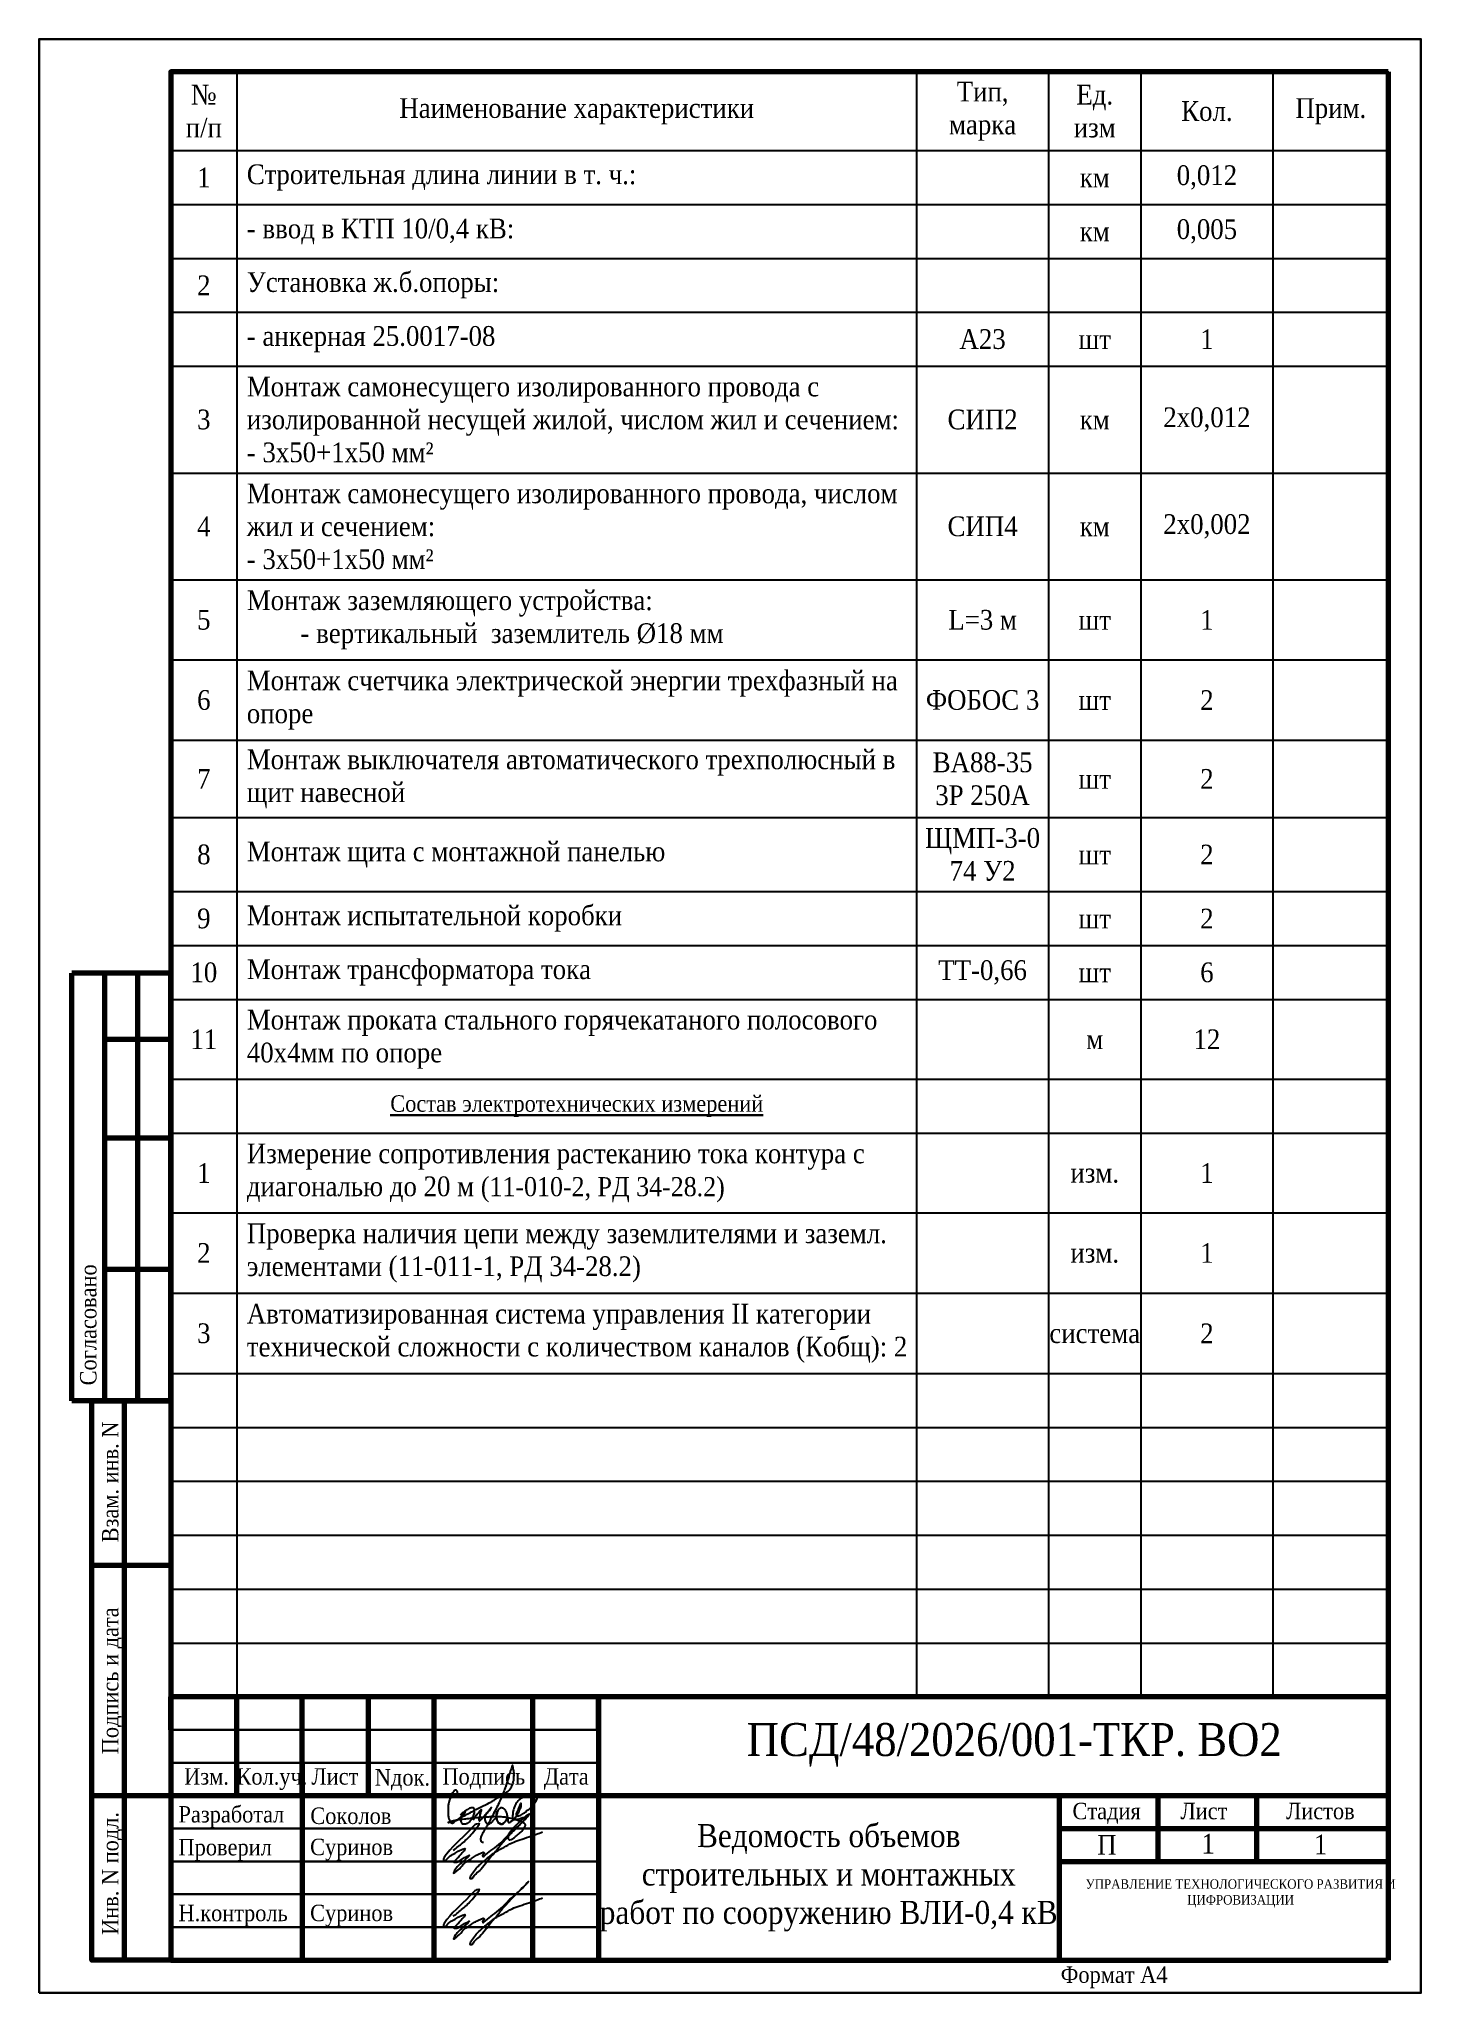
# Model space of a CAD drawing. Header units: millimetres. Extents: x 2157 to 10678, y 3616 to 3913.
# Drawn here: x 8787.9 to 8997.9, y 3616.3 to 3913.3 of the extents above; entities that cross this region are included whole.
import ezdxf

# ---------------------------------------------------------------- set-up
doc = ezdxf.new("R2010")
doc.units = ezdxf.units.MM
doc.layers.add('П', color=7, linetype='Continuous')
doc.layers.add('Чертеж', color=7, linetype='Continuous')
doc.styles.add('Simplex8', font='times.ttf', dxfattribs={"height": 3.5})
doc.styles.add('стиль1', font='times.ttf', dxfattribs={"width": 0.9})
doc.styles.add('стиль2', font='times.ttf', dxfattribs={"width": 0.9, "height": 2.5})

msp = doc.modelspace()

# ---------------------------------------------------------------- texts
at = {"layer": 'Чертеж', "lineweight": 25, "style": 'стиль1', "width": 0.9}
for s, height, p in [('Изм.', 2.5, (8809.912, 3647.974)), ('Кол.уч.', 2.5, (8817.859, 3647.974)), ('Лист', 2.5, (8829.26, 3647.974)), ('Nдок.', 2.5, (8838.882, 3647.831)), ('Подпись', 2.5, (8849.156, 3647.974)), ('Дата', 2.5, (8864.57, 3647.974)), ('Стадия', 2.5, (8944.907, 3642.712)), ('Лист', 2.5, (8961.328, 3642.712)), ('Листов', 2.5, (8977.372, 3642.712)), ('П', 3, (8948.666, 3637.325)), ('1', 3, (8964.503, 3637.495)), ('1', 3, (8981.598, 3637.378)), ('Формат А4', 2.5, (8943.12, 3617.841))]:
    msp.add_text(s, height=height, dxfattribs=at).set_placement(p)
at = {"layer": 'Чертеж', "lineweight": 25, "attachment_point": 5, "style": 'стиль2'}
for s, insert, char_height, width in [('ПСД/48/2026/001-ТКР. ВО2', (8936.058, 3654.017), 5, 119.88502), ('{\\fTimes New Roman|b0|i0|c204|p16;\\H0.8x;УПРАВЛЕНИЕ ТЕХНОЛОГИЧЕСКОГО РАЗВИТИЯ И ЦИФРОВИЗАЦИИ}', (8970.455, 3631.435), 1.8, 54.19561)]:
    msp.add_mtext(s, dxfattribs=dict(at, insert=insert, char_height=char_height, width=width))
at = {"layer": 'Чертеж', "lineweight": 50, "insert": (8907.859, 3633.813), "char_height": 3.5, "width": 70, "attachment_point": 5, "style": 'стиль1'}
msp.add_mtext('Ведомость объемов \\Pстроительных и монтажных \\Pработ по сооружению ВЛИ-0,4 кВ ', dxfattribs=at)

# ---------------------------------------------------------------- blocks, each defined once
blk = doc.blocks.new('Штамп б')
at = {"lineweight": 70}
for points in [[(20, 0), (8, 0), (8, 85), (20, 85)], [(13, 0), (13, 85)], [(8, 60), (20, 60)], [(8, 25), (20, 25)]]:
    blk.add_lwpolyline(points, dxfattribs=at)
at = {"lineweight": 25, "style": 'Simplex8', "width": 0.9}
for s, p in [('Взам. инв. N', (12.06, 63.49)), ('Подпись и дата', (12.06, 31.28)), ('Инв. N подл.', (12.06, 3.82))]:
    blk.add_text(s, height=2.5, rotation=90, dxfattribs=at).set_placement(p)
blk = doc.blocks.new('A$C5B0935FB')
at = {"lineweight": 70}
for p, q in [((20, 65), (5, 65)), ((5, 0), (5, 65)), ((10, 55), (10, 65)), ((15, 0), (15, 65)), ((20, 0), (20, 65)), ((10, 40), (10, 55)), ((10, 55), (20, 55)), ((10, 20), (10, 40)), ((10, 40), (20, 40)), ((10, 0), (10, 20)), ((10, 20), (20, 20)), ((10, 0), (5, 0)), ((15, 0), (10, 0)), ((20, 0), (15, 0)), ((15, 0), (15, 0))]:
    blk.add_line(p, q, dxfattribs=at)
at = {"lineweight": 25, "style": 'стиль1', "width": 0.9}
blk.add_text('Согласовано', height=2.5, rotation=90, dxfattribs=at).set_placement((8.72, 2.35))
blk = doc.blocks.new('A$C7F1F469D')
at = {"color": 5, "lineweight": 25}
blk.add_spline([(-0.1, 1.78), (1.34, 2.93), (2.75, 4.33), (3.55, 5.31), (3.81, 5.64), (3.86, 5.8), (3.66, 5.81), (3.25, 5.7), (2.89, 5.36), (-1.09, 1.26), (-1.29, 0.98), (-1.47, 0.67), (-1.59, 0.28), (-1.54, 0.16), (-0.98, 0.55), (-0.42, 1.01), (0.34, 1.44), (1.08, 1.86), (1.69, 1.97), (1.62, 1.83), (1.26, 1.37), (0.56, 0.61), (0.16, 0.22), (0, 0), (0.24, -0.04), (0.82, 0.16), (1.44, 0.58), (2.18, 0.95), (2.33, 1.04), (1.93, 0.58), (1.28, 0.02), (0.64, -0.58), (0.1, -1.31), (-0.06, -1.68), (0.13, -1.59), (0.39, -1.41), (1.23, -0.56), (1.62, -0.16), (2.27, 0.27), (2.82, 0.65), (3.41, 1.04), (3.83, 1.25), (4.1, 1.35), (4.33, 1.44), (4.56, 1.45), (4.6, 1.35), (4.48, 1.19), (4.35, 0.92), (4.39, 0.82), (4.59, 0.91), (5.09, 1.34), (6.19, 2.18), (7.41, 3.21), (8.36, 4.22), (9.62, 5.31), (10.99, 6.68), (11.27, 6.98), (9.83, 5.51), (8.6, 4.26), (7.7, 3.28), (7.2, 2.7), (6.74, 2.12), (6.16, 1.41), (5.49, 0.62), (4.74, -0.34), (3.92, -1.29), (3.19, -1.94), (2.91, -2.31), (2.67, -2.58), (2.52, -2.55), (2.49, -2.26), (2.69, -1.9), (3.27, -1.11), (3.8, -0.52), (4.48, 0.07), (5.33, 0.79), (5.97, 1.29), (6.7, 1.77), (7.56, 2.21), (8.83, 2.91), (10.02, 3.35), (11.36, 3.83), (12.55, 4.24), (13.47, 4.57)], degree=3, dxfattribs=at)
blk = doc.blocks.new('Штамп фамилии')
at = {"color": 5}
for points in [[(43.73, -2.14), (43.83, -1.98), (43.93, -1.82), (44.04, -1.65), (44.11, -1.55), (44.23, -1.38), (44.32, -1.29), (44.41, -1.19), (44.52, -1.03), (44.65, -0.88), (44.74, -0.73), (44.83, -0.66), (44.93, -0.57), (44.93, -0.53), (44.92, -0.75), (44.86, -0.97), (44.83, -1.07), (44.81, -1.22), (44.75, -1.37), (44.72, -1.49), (44.69, -1.6), (44.66, -1.72), (44.63, -1.84), (44.61, -1.96), (44.61, -2.1), (44.64, -2.21), (44.67, -2.3), (44.77, -2.23), (44.87, -2.13), (44.95, -2.04), (45.04, -1.97), (45.13, -1.84), (45.25, -1.75), (45.32, -1.64), (45.4, -1.54), (45.51, -1.43), (45.63, -1.29), (45.73, -1.16), (45.83, -1.06), (45.94, -0.96), (46.05, -0.86), (46.13, -0.75), (46.2, -0.67), (46.28, -0.54), (46.36, -0.41), (46.45, -0.32), (46.54, -0.26), (46.33, -0.52), (46.17, -0.74), (46, -0.92), (45.89, -1.03), (45.74, -1.16), (45.61, -1.34), (45.55, -1.5), (45.52, -1.66), (45.51, -1.81), (45.5, -1.93), (45.5, -2.12), (45.55, -2.29), (45.59, -2.43), (45.65, -2.53), (45.74, -2.63), (45.87, -2.7), (46.05, -2.74), (46.16, -2.73), (46.26, -2.7), (46.4, -2.59), (46.51, -2.5), (46.61, -2.41), (46.74, -2.28), (46.84, -2.17), (46.91, -2.07), (47.05, -1.95), (47.16, -1.81), (47.24, -1.61), (47.28, -1.44), (47.26, -1.27), (47.26, -1.17), (47.25, -0.99), (47.25, -0.89), (47.28, -1.05), (47.28, -1.25), (47.27, -1.42), (47.27, -1.63), (47.28, -1.76), (47.3, -1.91), (47.32, -2.03), (47.34, -2.14), (47.38, -2.26), (47.43, -2.39), (47.49, -2.46), (47.55, -2.56), (47.63, -2.62), (47.79, -2.73), (47.93, -2.77), (48.05, -2.78), (48.16, -2.76), (48.29, -2.72), (48.43, -2.59), (48.56, -2.49), (48.67, -2.32), (48.74, -2.18), (48.82, -2.05), (48.89, -1.91), (48.93, -1.71), (48.93, -1.5), (48.92, -1.36), (48.89, -1.23), (48.84, -1.12), (48.77, -0.98), (48.7, -0.83), (48.62, -0.66), (48.52, -0.54), (48.43, -0.46), (48.31, -0.37), (48.2, -0.33), (48.1, -0.3), (48.01, -0.29), (47.91, -0.3), (47.82, -0.34), (47.69, -0.44), (47.61, -0.52), (47.55, -0.62), (47.5, -0.7), (47.43, -0.84), (47.4, -0.92), (47.38, -1.05), (47.32, -1.19), (47.28, -1.36), (47.3, -1.71), (47.35, -2.01), (47.38, -2.24), (47.56, -2.51), (47.76, -2.64), (47.95, -2.71), (48.21, -2.71), (48.39, -2.59), (48.56, -2.41), (48.76, -2.15), (48.94, -2.02), (49, -1.97), (48.99, -2.14), (48.99, -2.3), (49.03, -2.41), (49.1, -2.51), (49.19, -2.51), (49.33, -2.47), (49.46, -2.38), (49.69, -2.22), (49.82, -2.09), (50.06, -1.91), (50.18, -1.73), (50.36, -1.48), (50.47, -1.3), (50.56, -1.12), (50.59, -1.06), (50.65, -0.98), (50.74, -0.81), (50.79, -0.66), (50.84, -0.53), (50.88, -0.41), (50.96, -0.25), (51, -0.09), (51.03, 0.06), (51.04, 0.16), (51.03, 0.28), (51.03, 0.37), (50.99, 0.41), (50.95, 0.4), (50.92, 0.34), (50.87, 0.24), (50.82, 0.13), (50.78, 0.03), (50.73, -0.06), (50.71, -0.14), (50.67, -0.22), (50.62, -0.34), (50.58, -0.46), (50.55, -0.57), (50.51, -0.66), (50.46, -0.74), (50.42, -0.83), (50.38, -0.95), (50.31, -1.07), (50.27, -1.17), (50.26, -1.28), (50.26, -1.41), (50.29, -1.48), (50.33, -1.51), (50.38, -1.52), (50.51, -1.54), (50.64, -1.52), (50.81, -1.47), (50.95, -1.4), (51.11, -1.3), (51.29, -1.22), (51.39, -1.11), (51.52, -1.04), (51.61, -0.95), (51.72, -0.88), (51.85, -0.74), (52, -0.66), (52.17, -0.54), (52.29, -0.43), (52.42, -0.29), (52.55, -0.12), (52.81, 0.14), (52.96, 0.34), (53.06, 0.44), (53.23, 0.71), (53.35, 0.85), (53.46, 1.1), (53.53, 1.37), (53.56, 1.53), (53.55, 1.64), (53.48, 1.68), (53.37, 1.71), (53.22, 1.74), (53.08, 1.75), (52.93, 1.76), (52.74, 1.75), (52.59, 1.72), (52.41, 1.69), (52.3, 1.66), (52.19, 1.62), (52.05, 1.58), (51.87, 1.53), (51.73, 1.47), (51.6, 1.42), (51.5, 1.37), (51.36, 1.3), (51.24, 1.26), (51.08, 1.18), (50.97, 1.1), (50.83, 0.98), (50.73, 0.9), (50.58, 0.79), (50.41, 0.59), (50.31, 0.47), (50.22, 0.31), (50.15, 0.2), (50.05, 0.03), (50, -0.13), (49.94, -0.25), (49.89, -0.41), (49.85, -0.58), (49.81, -0.74), (49.77, -0.98), (49.75, -1.13), (49.74, -1.3), (49.72, -1.48), (49.7, -1.63), (49.7, -1.76), (49.69, -1.89), (49.73, -1.99), (49.77, -2.03), (49.86, -2.07), (49.94, -2.07), (50.05, -2.08), (50.18, -2.08), (50.31, -2.07), (50.39, -2.04), (50.54, -2.01), (50.72, -1.96), (50.96, -1.88), (51.14, -1.83), (51.26, -1.78), (51.39, -1.74), (51.56, -1.7), (51.72, -1.63), (51.88, -1.57), (52.04, -1.49), (52.13, -1.41), (52.22, -1.28), (52.24, -1.22), (52.18, -1.27), (52.06, -1.35), (51.95, -1.42), (51.83, -1.49), (51.72, -1.55), (51.63, -1.65), (51.53, -1.75), (51.44, -1.86), (51.33, -1.92), (51.23, -2.02), (51.13, -2.11), (51.02, -2.2), (50.92, -2.26), (50.81, -2.34), (50.75, -2.44), (50.66, -2.52), (50.55, -2.61), (50.5, -2.67), (50.4, -2.78), (50.3, -2.89), (50.18, -2.99), (50.11, -3.06), (49.99, -3.17), (49.87, -3.28), (49.76, -3.38), (49.63, -3.54), (49.53, -3.65), (49.49, -3.74), (49.41, -3.86), (49.34, -3.96), (49.27, -4.04), (49.19, -4.15), (49.15, -4.22), (49.09, -4.33), (49.05, -4.44), (49.03, -4.54), (49.03, -4.64), (49.03, -4.72), (49.03, -4.81), (49.04, -4.91), (49.05, -5), (49.08, -5.05), (49.14, -5.12), (49.19, -5.15), (49.32, -5.16), (49.52, -5.09), (49.61, -5.04), (49.79, -4.95), (49.93, -4.85), (50.02, -4.79), (50.17, -4.66), (50.3, -4.55), (50.49, -4.41), (50.64, -4.29), (50.79, -4.13), (50.96, -3.99), (51.12, -3.82), (51.28, -3.66), (51.42, -3.49), (51.51, -3.35), (51.6, -3.2), (51.63, -3.06), (51.66, -2.96), (51.66, -2.87), (51.61, -2.79), (51.55, -2.7), (51.42, -2.62), (51.36, -2.56), (51.06, -2.43), (50.9, -2.37), (50.74, -2.3), (50.52, -2.21), (50.27, -2.09), (50.08, -2.05), (49.88, -1.98), (49.69, -1.95), (49.48, -1.91), (49.23, -1.85), (49.07, -1.8), (48.9, -1.77), (48.69, -1.74), (48.57, -1.72), (48.35, -1.7), (48.23, -1.7), (48.05, -1.68), (47.81, -1.66), (47.6, -1.65), (47.4, -1.65), (47.25, -1.65), (47, -1.63), (46.84, -1.64), (46.62, -1.65), (46.43, -1.66), (46.27, -1.67), (46.1, -1.69), (45.81, -1.71), (45.58, -1.71), (45.37, -1.74), (45.12, -1.76), (44.85, -1.77), (44.66, -1.77), (44.47, -1.79), (44.19, -1.8), (44.03, -1.82), (43.69, -1.85), (43.48, -1.89), (43.28, -1.91), (43.06, -1.95), (42.79, -1.98), (42.58, -2.01), (42.41, -2.04), (42.07, -2.06), (41.79, -2.1), (41.52, -2.14), (41.25, -2.18), (40.95, -2.22), (40.69, -2.26), (40.48, -2.32), (40.25, -2.38), (40.08, -2.45), (39.94, -2.51), (40.01, -2.53), (40.29, -2.48), (40.42, -2.42), (40.63, -2.37), (40.91, -2.32), (41.13, -2.22), (41.37, -2.12), (41.57, -1.98), (41.78, -1.85), (41.96, -1.76), (42.11, -1.68), (42.25, -1.57), (42.49, -1.48), (42.66, -1.38), (42.84, -1.28), (43.03, -1.17), (43.29, -1.03), (43.5, -0.91), (43.63, -0.85), (43.71, -0.79), (43.85, -0.74), (43.99, -0.66), (44.12, -0.57), (44.26, -0.49), (44.44, -0.39), (44.66, -0.27), (44.85, -0.19), (45.07, -0.09), (45.27, 0.01), (45.6, 0.18), (45.89, 0.32), (46.14, 0.46), (46.28, 0.53), (46.41, 0.58), (46.52, 0.65), (46.65, 0.72), (46.8, 0.81), (46.92, 0.88), (47.08, 0.96), (47.28, 1.1), (47.44, 1.22), (47.61, 1.32), (47.82, 1.45), (47.96, 1.51), (48.11, 1.6), (48.27, 1.69), (48.4, 1.8), (48.56, 1.9), (48.67, 1.98), (48.87, 2.12), (48.96, 2.2), (49.05, 2.26), (49.18, 2.41), (49.33, 2.58), (49.44, 2.76), (49.53, 2.91), (49.58, 2.99), (49.65, 3.13), (49.69, 3.19), (49.72, 3.27), (49.77, 3.43), (49.81, 3.54), (49.83, 3.65), (49.87, 3.74), (49.89, 3.84), (49.91, 3.97), (49.91, 4.05), (49.93, 4.19), (49.93, 4.29), (49.93, 4.48), (49.94, 4.62), (49.93, 4.79), (49.94, 4.92), (49.92, 5.17), (49.9, 5.34), (49.85, 5.46), (49.82, 5.64), (49.8, 5.81), (49.75, 6.03), (49.72, 6.14), (49.7, 6.21), (49.66, 6.11), (49.6, 5.96), (49.54, 5.74), (49.49, 5.6), (49.45, 5.5), (49.4, 5.38), (49.36, 5.28), (49.33, 5.13), (49.29, 5.05), (49.24, 4.88), (49.22, 4.8), (49.21, 4.71), (49.14, 4.53), (49.13, 4.39), (49.1, 4.29), (49.08, 4.21), (49.04, 4.11), (48.98, 3.94), (48.93, 3.75), (48.85, 3.52), (48.8, 3.33), (48.75, 3.18), (48.71, 3.05), (48.67, 2.91), (48.61, 2.76), (48.51, 2.51), (48.43, 2.27), (48.3, 2), (48.19, 1.73), (48.04, 1.41), (47.91, 1.07), (47.75, 0.67), (47.66, 0.47), (47.53, 0.23), (47.46, 0.05), (47.33, -0.21), (47.23, -0.42), (47.12, -0.63), (46.99, -0.88), (46.89, -1.07), (46.77, -1.3), (46.67, -1.5), (46.57, -1.65), (46.47, -1.88), (46.38, -2.04), (46.33, -2.15), (46.23, -2.39), (46.13, -2.57), (46.02, -2.74), (45.92, -2.88), (45.86, -3.02), (45.76, -3.15), (45.6, -3.42), (45.47, -3.62), (45.35, -3.84), (45.24, -4.02), (45.15, -4.2), (45.03, -4.41), (44.92, -4.61), (44.89, -4.74), (44.89, -4.8), (44.88, -4.88), (44.86, -4.94), (44.86, -5.01), (44.85, -5.09), (44.85, -5.14), (44.87, -5.24), (44.88, -5.29), (44.9, -5.35), (44.92, -5.38), (44.94, -5.41), (44.97, -5.44), (45.04, -5.47), (45.11, -5.49), (45.2, -5.49), (45.28, -5.49)], [(40.77, 1.76), (40.77, 1.49), (40.98, 1.54), (41.14, 1.65), (41.28, 1.84), (41.37, 1.98), (41.37, 2.16), (41.29, 2.26), (41.2, 2.35), (41.07, 2.38), (40.96, 2.38), (40.9, 2.32), (40.79, 2.19), (40.73, 2.13), (40.66, 2.05), (40.62, 1.93), (40.51, 1.89), (40.45, 1.78), (40.45, 1.69), (40.4, 1.64), (40.35, 1.55), (40.31, 1.46), (40.27, 1.35), (40.24, 1.25), (40.21, 1.16), (40.17, 1.04), (40.14, 0.95), (40.12, 0.86), (40.09, 0.75), (40.06, 0.65), (40.02, 0.57), (40.01, 0.47), (39.99, 0.39), (39.97, 0.24), (39.95, 0.12), (39.93, -0.06), (39.93, -0.18), (39.92, -0.3), (39.91, -0.4), (39.91, -0.51), (39.91, -0.63), (39.91, -0.74), (39.92, -0.85), (39.92, -0.95), (39.93, -1.03), (39.93, -1.13), (39.93, -1.22), (39.94, -1.38), (39.94, -1.52), (39.96, -1.64), (39.97, -1.75), (40.04, -1.95), (40.08, -2.05), (40.12, -2.17), (40.16, -2.26), (40.23, -2.39), (40.31, -2.48), (40.41, -2.55), (40.52, -2.6), (40.59, -2.61), (40.69, -2.57), (40.79, -2.5), (40.88, -2.43), (40.96, -2.37), (41.08, -2.27), (41.22, -2.14), (41.34, -2.09), (41.46, -2), (41.55, -1.93), (41.66, -1.84), (41.74, -1.76), (41.81, -1.7), (41.89, -1.64), (41.99, -1.55), (42.03, -1.45), (41.93, -1.63), (41.9, -1.74), (41.88, -1.84), (41.86, -1.94), (41.83, -2.04), (41.83, -2.17), (41.83, -2.27), (41.85, -2.37), (41.88, -2.46), (41.92, -2.54), (41.99, -2.64), (42.08, -2.71), (42.19, -2.74), (42.29, -2.74), (42.42, -2.74), (42.55, -2.72), (42.7, -2.69), (42.81, -2.65), (42.91, -2.61), (43.07, -2.5), (43.17, -2.4), (43.27, -2.29), (43.37, -2.17), (43.47, -2.07), (43.55, -1.94), (43.61, -1.82), (43.7, -1.66), (43.76, -1.52), (43.83, -1.36), (43.89, -1.19), (43.91, -1.04), (43.93, -0.85), (43.93, -0.69), (43.93, -0.56), (43.9, -0.44), (43.83, -0.37), (43.73, -0.31), (43.6, -0.3), (43.42, -0.3), (43.28, -0.33), (43.17, -0.37), (43, -0.47), (42.88, -0.54), (42.8, -0.59), (42.66, -0.67), (42.56, -0.74), (42.42, -0.84), (42.28, -0.96), (42.18, -1.08), (42.12, -1.19), (42.08, -1.32), (42.02, -1.48)], [(42.05, -1.5), (42.12, -1.46), (42.2, -1.41), (42.26, -1.36), (42.36, -1.28), (42.43, -1.16), (42.49, -1.06), (42.51, -0.95), (42.54, -0.85), (42.52, -0.78), (42.4, -0.86), (42.29, -0.96), (42.18, -1.05), (42.09, -1.11), (42, -1.18), (41.92, -1.24), (41.85, -1.3), (41.79, -1.35), (41.75, -1.41)]]:
    blk.add_lwpolyline(points, dxfattribs=at)
at = {"layer": 'Чертеж', "color": 67, "lineweight": -2, "true_color": 0x727430}
for p in [(40.81, -8.53), (40.81, -18.55)]:
    blk.add_blockref('A$C7F1F469D', p, dxfattribs=at)
at = {"color": 7, "char_height": 2.5, "attachment_point": 4, "style": 'стиль1'}
for s, insert, width in [(' Разработал', (-1.9, -1.68), 17), ('Соколов', (18.98, -1.52), 20), (' Проверил', (-1.9, -6.68), 17), (' Суринов', (18.1, -6.65), 20), (' Н.контроль', (-1.9, -16.68), 17), (' Суринов', (18.1, -16.68), 20)]:
    blk.add_mtext(s, dxfattribs=dict(at, insert=insert, width=width))
blk = doc.blocks.new('A$C31D65421')
blk.add_blockref('Штамп фамилии', (2.24, 18.43))
blk = doc.blocks.new('*T29')
at = {"layer": 'Чертеж', "color": 0, "linetype": 'ByBlock', "lineweight": -2, "transparency": 16777216}
for p, q in [((0, 0), (185.1, 0)), ((0, 0), (0, -247)), ((10.07, 0), (10.07, -36.52)), ((113.35, 0), (113.35, -36.52)), ((133.42, 0), (133.42, -36.52)), ((147.44, 0), (147.44, -247)), ((167.52, 0), (167.52, -36.52)), ((185.1, 0), (185.1, -36.52)), ((0, -11.95), (185.1, -11.95)), ((0, -20.14), (185.1, -20.14)), ((0, -28.33), (185.1, -28.33)), ((0, -36.52), (10.07, -36.52)), ((133.42, -36.52), (167.52, -36.52)), ((0, -44.72), (10.07, -44.72)), ((10.07, -44.72), (10.07, -247)), ((113.35, -44.72), (113.35, -140.97)), ((133.42, -44.72), (147.44, -44.72)), ((133.42, -44.72), (133.42, -247)), ((167.52, -44.72), (167.52, -247)), ((0, -60.96), (167.52, -60.96)), ((185.1, -60.96), (185.1, -247)), ((0, -77.21), (185.1, -77.21)), ((0, -89.37), (185.1, -89.37)), ((0, -101.59), (10.07, -101.59)), ((113.35, -101.59), (185.1, -101.59)), ((0, -113.33), (10.07, -113.33)), ((133.42, -113.33), (185.1, -113.33)), ((0, -124.59), (10.07, -124.59)), ((133.42, -124.59), (185.1, -124.59)), ((0, -132.78), (10.07, -132.78)), ((133.42, -132.78), (185.1, -132.78)), ((0, -140.97), (10.07, -140.97)), ((133.42, -140.97), (185.1, -140.97)), ((0, -153.11), (10.07, -153.11)), ((113.35, -153.11), (113.35, -247)), ((133.42, -153.11), (185.1, -153.11)), ((0, -161.31), (185.1, -161.31)), ((0, -173.41), (185.1, -173.41)), ((0, -185.63), (185.1, -185.63)), ((0, -197.85), (185.1, -197.85)), ((0, -206.04), (185.1, -206.04)), ((0, -214.23), (185.1, -214.23)), ((0, -222.42), (185.1, -222.42)), ((0, -230.62), (185.1, -230.62)), ((0, -238.81), (185.1, -238.81)), ((0, -247), (185.1, -247))]:
    blk.add_line(p, q, dxfattribs=at)
at = {"layer": 'Чертеж', "color": 0, "lineweight": -2, "transparency": 16777216}
for p, q in [((10.07, -36.52), (133.42, -36.52)), ((10.07, -36.52), (10.07, -44.72)), ((113.35, -36.52), (113.35, -44.72)), ((133.42, -36.52), (133.42, -44.72)), ((167.52, -36.52), (185.1, -36.52)), ((167.52, -36.52), (167.52, -44.72)), ((185.1, -36.52), (185.1, -60.96)), ((10.07, -44.72), (133.42, -44.72)), ((147.44, -44.72), (185.1, -44.72)), ((167.52, -60.96), (185.1, -60.96)), ((10.07, -101.59), (113.35, -101.59)), ((10.07, -113.33), (133.42, -113.33)), ((10.07, -124.59), (133.42, -124.59)), ((10.07, -132.78), (133.42, -132.78)), ((10.07, -140.97), (133.42, -140.97)), ((113.35, -140.97), (113.35, -153.11)), ((10.07, -153.11), (133.42, -153.11))]:
    blk.add_line(p, q, dxfattribs=at)
at = {"layer": 'Чертеж', "color": 0, "lineweight": 30, "transparency": 16777216}
for s, insert, char_height, width, attachment_point, style in [('№ \\Pп/п', (5.04, -5.97), 3, 7.0745, 5, 'стиль1'), ('Тип, марка', (123.39, -5.97), 3, 17.0745, 5, 'стиль1'), ('Ед. изм', (140.43, -5.97), 3, 11.0216, 5, 'стиль1'), ('Наименование характеристики', (61.71, -5.97), 3, 100.2743, 5, 'стиль1'), ('Кол.', (157.48, -5.97), 3, 17.0745, 5, 'стиль1'), ('Прим.', (176.31, -5.97), 3, 14.5765, 5, 'стиль1'), ('1', (5.04, -16.04), 3, 7.0745, 5, 'стиль2'), ('Строительная длина линии в т. ч.:', (11.57, -16.04), 3, 100.2743, 4, 'стиль2'), ('0,012', (157.48, -16.04), 3, 17.0745, 5, 'стиль2'), ('км        ', (140.43, -16.04), 3, 11.0216, 5, 'стиль2'), ('- ввод в КТП 10/0,4 кВ:', (11.57, -24.24), 3, 100.2743, 4, 'стиль2'), ('км        ', (140.43, -24.24), 3, 11.0216, 5, 'стиль2'), ('0,005', (157.48, -24.24), 3, 17.0745, 5, 'стиль2'), ('2', (5.04, -32.43), 3, 7.0745, 5, 'стиль2'), ('Установка ж.б.опоры:', (11.57, -32.43), 3, 100.2743, 4, 'стиль2'), ('- анкерная 25.0017-08', (11.57, -40.62), 3, 100.2743, 4, 'стиль2'), ('А23', (123.39, -40.62), 3, 17.0745, 5, 'стиль2'), ('шт', (140.43, -40.62), 3, 11.0216, 5, 'стиль2'), ('1', (157.48, -40.62), 3, 17.0745, 5, 'стиль2'), ('3', (5.04, -52.84), 3, 7.0745, 5, 'стиль2'), ('СИП2', (123.39, -52.84), 3, 17.0745, 5, 'стиль2'), ('км', (140.43, -52.84), 3, 11.0216, 5, 'стиль2'), ('2х0,012', (157.48, -52.84), 3, 17.0745, 5, 'стиль2'), ('4', (5.04, -69.08), 3, 7.0745, 5, 'стиль2'), ('СИП4', (123.39, -69.08), 3, 17.0745, 5, 'стиль2'), ('2х0,002', (157.48, -69.08), 3, 17.0745, 5, 'стиль2'), ('км', (140.43, -69.08), 3, 11.0216, 5, 'стиль2'), ('5', (5.04, -83.29), 3, 7.0745, 5, 'стиль2'), ('L=3 м', (123.39, -83.29), 3, 17.0745, 5, 'стиль2'), ('шт', (140.43, -83.29), 3, 11.0216, 5, 'стиль2'), ('1', (157.48, -83.29), 3, 17.0745, 5, 'стиль2'), ('Монтаж счетчика электрической энергии трехфазный на опоре', (11.57, -95.48), 3, 100.2743, 4, 'стиль2'), ('6', (5.04, -95.48), 3, 7.0745, 5, 'стиль2'), ('ФОБОС 3', (123.39, -95.48), 3, 17.0745, 5, 'стиль2'), ('шт', (140.43, -95.48), 3, 11.0216, 5, 'стиль2'), ('2', (157.48, -95.48), 3, 17.0745, 5, 'стиль2'), ('Монтаж выключателя автоматического {\\C256;трехполюсный} в щит навесной', (11.57, -107.46), 3, 100.2743, 4, 'стиль2'), ('{\\C256;ВА88-35 3Р 250А}', (123.39, -107.46), 3, 17.0745, 5, 'стиль2'), ('7', (5.04, -107.46), 3, 7.0745, 5, 'стиль2'), ('шт', (140.43, -107.46), 3, 11.0216, 5, 'стиль2'), ('2', (157.48, -107.46), 3, 17.0745, 5, 'стиль2'), ('ЩМП-3-0 74 У2', (123.39, -118.96), 3, 17.0745, 5, 'стиль2'), ('8', (5.04, -118.96), 3, 7.0745, 5, 'стиль2'), ('{\\C256;Монтаж щита с монтажной панелью}', (11.57, -118.96), 3, 100.2743, 4, 'стиль2'), ('шт', (140.43, -118.96), 3, 11.0216, 5, 'стиль2'), ('2', (157.48, -118.96), 3, 17.0745, 5, 'стиль2'), ('9', (5.04, -128.69), 3, 7.0745, 5, 'стиль2'), ('Монтаж испытательной коробки', (11.57, -128.69), 3, 100.2743, 4, 'стиль2'), ('2', (157.48, -128.69), 3, 17.0745, 5, 'стиль2'), ('шт', (140.43, -128.69), 3, 11.0216, 5, 'стиль2'), ('10', (5.04, -136.88), 3, 7.0745, 5, 'стиль2'), ('Монтаж трансформатора тока', (11.57, -136.88), 3, 100.2743, 4, 'стиль2'), ('ТТ-0,66', (123.39, -136.88), 3, 17.0745, 5, 'стиль2'), ('шт', (140.43, -136.88), 3, 11.0216, 5, 'стиль2'), ('6', (157.48, -136.88), 3, 17.0745, 5, 'стиль2'), ('Монтаж проката стального горячекатаного полосового 40х4мм по опоре', (11.57, -147.04), 3, 100.2743, 4, 'стиль2'), ('11', (5.04, -147.04), 3, 7.0745, 5, 'стиль2'), ('12', (157.48, -147.04), 3, 17.0745, 5, 'стиль2'), ('м', (140.43, -147.04), 3, 11.0216, 5, 'стиль2'), ('{\\LСостав электротехнических измерений}', (61.71, -157.21), 2.5, 100.2743, 5, 'стиль2'), ('Измерение сопротивления растеканию тока контура с диагональю до 20 м {\\H0.96667x;(11-010-2, РД 34-28.2)}', (11.57, -167.36), 3, 100.2743, 4, 'стиль2'), ('1', (5.04, -167.36), 3, 7.0745, 5, 'стиль2'), ('1', (157.48, -167.36), 3, 17.0745, 5, 'стиль2'), ('изм.', (140.43, -167.36), 3, 11.0216, 5, 'стиль2'), ('Проверка наличия цепи между заземлителями и заземл. элементами (11-011-1, РД 34-28.2)', (11.57, -179.52), 3, 100.2743, 4, 'стиль2'), ('2', (5.04, -179.52), 3, 7.0745, 5, 'стиль2'), ('1', (157.48, -179.52), 3, 17.0745, 5, 'стиль2'), ('изм.', (140.43, -179.52), 3, 11.0216, 5, 'стиль2'), ('Автоматизированная система управления II категории технической сложности с количеством каналов (Кобщ): 2 ', (11.57, -191.74), 3, 100.2743, 4, 'стиль2'), ('3', (5.04, -191.74), 3, 7.0745, 5, 'стиль2'), ('система', (140.43, -191.74), 3, 11.0216, 5, 'стиль2'), ('2', (157.48, -191.74), 3, 17.0745, 5, 'стиль2')]:
    blk.add_mtext(s, dxfattribs=dict(at, insert=insert, char_height=char_height, width=width, attachment_point=attachment_point, style=style))
at = {"layer": 'Чертеж', "color": 1, "lineweight": 30, "transparency": 16777216, "char_height": 3, "width": 100.2743, "attachment_point": 4, "style": 'стиль2'}
for s, insert in [('{\\C256;Монтаж самонесущего изолированного провода с изолированной несущей жилой, числом жил и сечением:\\P- 3х50+1х50 мм²}', (11.57, -52.84)), ('{\\C256;Монтаж самонесущего изолированного провода, числом жил и сечением:\\P- 3х50+1х50 мм²}', (11.57, -69.08)), ('{\\C0;Монтаж заземляющего устройства:                                               - вертикальный  заземлитель %%C18 мм}', (11.57, -83.29))]:
    blk.add_mtext(s, dxfattribs=dict(at, insert=insert))

# ---------------------------------------------------------------- linework, layer by layer
at = {"layer": 'П', "linetype": 'Continuous', "lineweight": 0}
msp.add_lwpolyline([(8787.859, 3913.313), (8997.859, 3913.313), (8997.859, 3616.313), (8787.859, 3616.313)], close=True, dxfattribs=at)
at = {"layer": 'П', "lineweight": 30}
msp.add_lwpolyline([(8787.859, 3616.313), (8997.859, 3616.313), (8997.859, 3913.313), (8787.859, 3913.313)], close=True, dxfattribs=at)
at = {"layer": 'Чертеж', "lineweight": 70}
for p, q in [((8992.859, 3908.313), (8992.859, 3621.313)), ((8992.859, 3661.313), (8807.859, 3661.313)), ((8807.859, 3656.313), (8807.859, 3661.313)), ((8827.859, 3646.313), (8827.859, 3661.313)), ((8872.859, 3656.313), (8872.859, 3661.313)), ((8827.859, 3651.313), (8827.859, 3621.313)), ((8942.859, 3641.313), (8992.859, 3641.313))]:
    msp.add_line(p, q, dxfattribs=at)
for points in [[(8992.859, 3908.313), (8807.859, 3908.313), (8807.859, 3621.313)], [(8807.859, 3661.313), (8807.859, 3621.313)], [(8817.859, 3661.313), (8817.859, 3646.313)], [(8837.859, 3661.313), (8837.859, 3646.313)], [(8847.859, 3661.313), (8847.859, 3621.313)], [(8862.859, 3661.313), (8862.859, 3621.313)], [(8872.859, 3661.313), (8872.859, 3621.313)], [(8807.859, 3646.313), (8872.859, 3646.313)], [(8872.859, 3646.313), (8992.859, 3646.313)], [(8942.859, 3646.313), (8942.859, 3621.313)], [(8957.859, 3646.313), (8957.859, 3636.313)], [(8972.859, 3646.313), (8972.859, 3636.313)], [(8942.859, 3636.313), (8992.859, 3636.313)], [(8807.859, 3621.313), (8992.859, 3621.313)]]:
    msp.add_lwpolyline(points, dxfattribs=at)
at = {"layer": 'Чертеж', "lineweight": 30}
for points in [[(8807.859, 3656.313), (8872.859, 3656.313)], [(8807.859, 3651.313), (8872.859, 3651.313)], [(8807.859, 3641.313), (8872.859, 3641.313)], [(8807.859, 3636.313), (8872.859, 3636.313)], [(8807.859, 3636.313), (8872.859, 3636.313)], [(8807.859, 3631.313), (8872.859, 3631.313)], [(8807.859, 3626.313), (8872.859, 3626.313)]]:
    msp.add_lwpolyline(points, dxfattribs=at)

# ---------------------------------------------------------------- block references
for name, p in [('*T29', (8807.859, 3908.313)), ('A$C5B0935FB', (8787.859, 3706.313))]:
    msp.add_blockref(name, p)
at = {"layer": 'Чертеж', "lineweight": 25}
msp.add_blockref('Штамп б', (8787.859, 3621.313), dxfattribs=at)
at = {"layer": 'Чертеж', "linetype": 'Continuous', "lineweight": 0}
msp.add_blockref('A$C31D65421', (8807.859, 3626.313), dxfattribs=at)

msp.set_redraw_order([(e.dxf.handle, doc.entitydb.next_handle()) for e in msp.query("TEXT MTEXT ATTDEF DIMENSION ARC_DIMENSION")])  # texts and dimensions are drawn at this point

doc.saveas('drawing.dxf')
